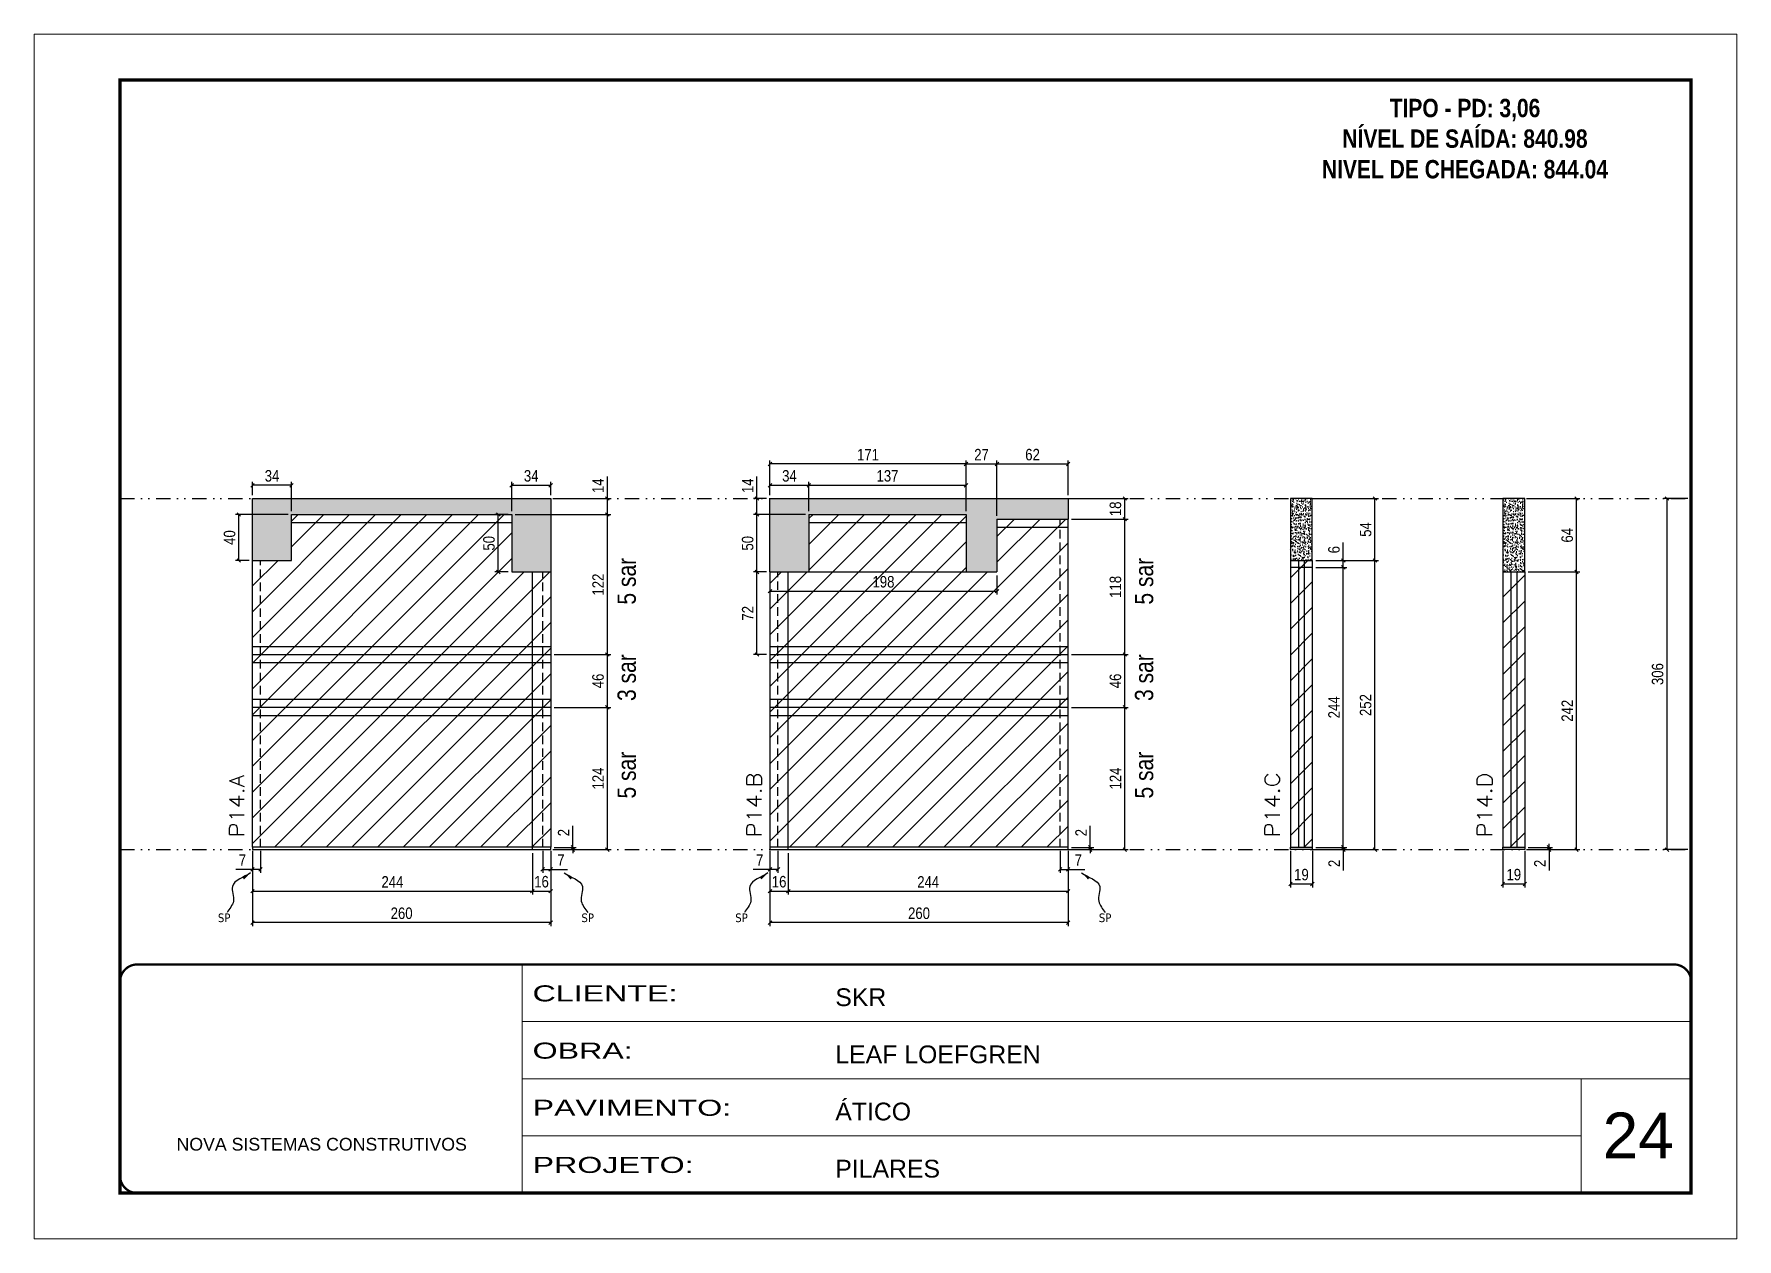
# Model space of a CAD drawing. Extents: x 14400 to 27878, y -21631 to 6985.
# Drawn here: x 19182 to 20667, y 192 to 1242 of the extents above; entities that cross this region are included whole.
import ezdxf

# ---------------------------------------------------------------- set-up
doc = ezdxf.new("R2010")
doc.units = 0
for name, pattern in [('CONTINUO', [0]), ('DASHED', [0.75, 0.5, -0.25]), ('DIVIDE2', [0.625, 0.25, -0.125, 0, -0.125, 0, -0.125]), ('HIDDEN', [0.375, 0.25, -0.125])]:
    doc.linetypes.add(name, pattern=pattern)
for name, color, linetype, lineweight in [('CARIMBO', 255, 'Continuous', 9), ('Folhas', 255, 'Continuous', 9), ('Hachura', 251, 'Continuous', 9), ('SARRAFO DE PRESSAO', 251, 'DASHED', 9), ('Texto Seção', 7, 'Continuous', 15)]:
    doc.layers.add(name, color=color, linetype=linetype, lineweight=lineweight)
for name, color, linetype in [('COTA', 241, 'Continuous'), ('NOMENCLATURA', 7, 'Continuous'), ('Nível', 160, 'Continuous'), ('Painéis', 200, 'Continuous'), ('SARR_2.2x7', 40, 'Continuous'), ('texto', 7, 'Continuous')]:
    doc.layers.add(name, color=color, linetype=linetype)
doc.styles.add('ARIAL', font='arial.ttf')
doc.styles.add('ARIAL_NARROW', font='ARIALN.TTF', dxfattribs={"height": 0.2})
doc.styles.add('COTA TECNICA', font='techl___.ttf', dxfattribs={"height": 10})
doc.styles.add('COTA TECNICA-50', font='techl___.ttf', dxfattribs={"height": 10})
doc.styles.add('REGUA-120', font='ROMANS.shx', dxfattribs={"height": 15})
doc.styles.add('ROMANC', font='techb___.ttf', dxfattribs={"height": 2.5})
doc.styles.get("Standard").update_dxf_attribs({"font": 'arial.ttf'})
doc.styles.add('Tecnologia', font='')
doc.styles.get('Tecnologia').set_extended_font_data('Forgotten Futurist')
doc.dimstyles.new('COTA PAINEL-50', dxfattribs={"dimtxt": 10, "dimasz": 3, "dimexe": 3, "dimexo": 3, "dimgap": 3, "dimtad": 1, "dimdec": 1, "dimzin": 12, "dimdsep": 46, "dimtxsty": 'COTA TECNICA-50', "dimblk1": 'OBLIQUE', "dimblk2": 'OBLIQUE', "dimsah": 1, "dimcen": 0.9, "dimclrd": 4, "dimclre": 4, "dimclrt": 240, "dimadec": 1, "dimazin": 3, "dimtfac": 1, "dimtdec": 1, "dimtmove": 0, "dimatfit": 3, "dimfxl": 1, "dimtolj": 1, "dimtzin": 12, "dimarcsym": 0})
doc.dimstyles.new('PAINEL', dxfattribs={"dimtxt": 10, "dimasz": 3, "dimexe": 3, "dimexo": 3, "dimgap": 3, "dimtad": 1, "dimdec": 1, "dimzin": 12, "dimdsep": 46, "dimtxsty": 'COTA TECNICA', "dimblk1": 'OBLIQUE', "dimblk2": 'OBLIQUE', "dimsah": 1, "dimcen": 0.9, "dimclrd": 4, "dimclre": 4, "dimclrt": 240, "dimadec": 1, "dimazin": 3, "dimtfac": 1, "dimtdec": 1, "dimtmove": 0, "dimatfit": 3, "dimfxl": 1, "dimtolj": 1, "dimtzin": 12, "dimarcsym": 0})
doc.dimstyles.get("Standard").update_dxf_attribs({"dimtxt": 0.18, "dimasz": 0.18, "dimexe": 0.18, "dimexo": 0.0625, "dimgap": 0.09, "dimtad": 0, "dimtih": 1, "dimtoh": 1, "dimdec": 4, "dimzin": 0, "dimdsep": 46, "dimtxsty": 'Standard', "dimcen": 0.09, "dimadec": 0, "dimazin": 0, "dimtfac": 1, "dimtdec": 4, "dimtofl": 0, "dimtmove": 0, "dimatfit": 3, "dimfxl": 1, "dimtolj": 1, "dimtzin": 0, "dimarcsym": 0})

msp = doc.modelspace()

# ---------------------------------------------------------------- texts
at = {"layer": 'CARIMBO', "style": 'ARIAL'}
msp.add_text('24', height=40, dxfattribs=at).set_placement((20549.828, 261.996))
at = {"layer": 'NOMENCLATURA', "style": 'ARIAL_NARROW'}
for s, p in [('5 sar', (19706.761, 744.654)), ('5 sar', (20157.94, 744.654)), ('3 sar', (19706.761, 660.654)), ('3 sar', (20157.94, 660.654)), ('5 sar', (19706.761, 575.654)), ('5 sar', (20157.94, 575.654))]:
    msp.add_text(s, height=16, rotation=90, dxfattribs=at).set_placement(p)
at = {"layer": 'NOMENCLATURA', "color": 2, "insert": (20429.806, 1185.437), "char_height": 16, "attachment_point": 2, "style": 'ROMANC'}
msp.add_mtext_dynamic_manual_height_columns('TIPO - PD: 3,06\\PNÍVEL DE SAÍDA: 840.98\\PNIVEL DE CHEGADA: 844.04', width=432.35115, gutter_width=1, heights=[0], dxfattribs=at)
at = {"layer": 'texto', "color": 0, "char_height": 7.5, "attachment_point": 5}
for insert in [(19347.741, 471.644), (19664.765, 471.644), (19798.92, 471.644), (20115.945, 471.644)]:
    msp.add_mtext('{\\fTahoma|b0|i0|c0|p34;\\C4;SP}', dxfattribs=dict(at, insert=insert))
at = {"layer": 'Texto Seção', "style": 'REGUA-120', "width": 1.1}
for s, p in [('P14.A', (19365.269, 541.898)), ('P14.B', (19816.448, 541.898)), ('P14.C', (20268.208, 541.898)), ('P14.D', (20453.439, 541.898))]:
    msp.add_text(s, height=13, rotation=90, dxfattribs=at).set_placement(p)

# ---------------------------------------------------------------- blocks, each defined once
blk = doc.blocks.new('9999999999')
at = {"color": 30, "linetype": 'CONTINUO'}
for p, q in [((98564.6, 34230.2), (98564.6, 34429.4)), ((98564.6, 34379.6), (99584, 34379.6)), ((98564.6, 34329.8), (99488, 34329.8)), ((99584, 34329.8), (99488, 34329.8)), ((99488, 34329.8), (99488, 34230.2)), ((98564.6, 34280), (99488, 34280))]:
    blk.add_line(p, q, dxfattribs=at)
at = {"color": 30, "linetype": 'CONTINUO', "const_width": 2}
blk.add_lwpolyline([(99584, 34230.2), (99584, 34414.4, 0.414214), (99569, 34429.4), (98229, 34429.4, 0.414214), (98214, 34414.4), (98214, 34245.2, 0.414214), (98229, 34230.2), (99584, 34230.2)], format="xyb", dxfattribs=at)
at = {"layer": 'Folhas'}
blk.add_lwpolyline([(98139, 34190.2), (99624, 34190.2), (99624, 35240.2), (98139, 35240.2)], close=True, dxfattribs=at)
at = {"layer": 'Folhas', "color": 30, "const_width": 3}
blk.add_lwpolyline([(98214, 34230.2), (99584, 34230.2), (99584, 35200.2), (98214, 35200.2)], close=True, dxfattribs=at)
at = {"color": 7, "linetype": 'Continuous', "ltscale": 5, "style": 'ARIAL'}
for s, height, p in [('SKR', 15.48, (98837.7, 34393.1)), ('LEAF LOEFGREN', 15.483, (98837.7, 34343.3)), ('ÁTICO', 15.48, (98837.7, 34293.5)), ('NOVA SISTEMAS CONSTRUTIVOS', 11.059, (98263.2, 34267.2)), ('PILARES', 15.48, (98837.7, 34243.7))]:
    blk.add_text(s, height=height, dxfattribs=at).set_placement(p)
at = {"layer": 'Folhas', "color": 7, "style": 'Tecnologia', "width": 1.5}
for s, p in [('CLIENTE:', (98573.7, 34397.2)), ('OBRA:', (98573.7, 34347.3)), ('PAVIMENTO:', (98573.7, 34297.5)), ('PROJETO:', (98573.7, 34247.7))]:
    blk.add_text(s, height=14, dxfattribs=at).set_placement(p)
blk = doc.blocks.new('_Oblique')
at = {"color": 0, "linetype": 'ByBlock', "lineweight": -2}
blk.add_line((-0.5, -0.5), (0.5, 0.5), dxfattribs=at)
blk = doc.blocks.new('*D1644')
at = {"layer": 'COTA', "color": 4, "lineweight": -2, "transparency": 16777216}
for p, q in [((19372.5, 530.1), (19372.5, 464.5)), ((19632.5, 530.1), (19632.5, 464.5)), ((19632.5, 467.5), (19372.5, 467.5))]:
    blk.add_line(p, q, dxfattribs=at)
at = {"layer": 'Defpoints', "color": 0, "transparency": 16777216}
for p in [(19372.5, 533.1), (19632.5, 533.1), (19372.5, 467.5)]:
    blk.add_point(p, dxfattribs=at)
at = {"layer": 'COTA', "color": 4, "lineweight": -2, "transparency": 16777216, "xscale": 3, "yscale": 3, "zscale": 3, "rotation": 180}
blk.add_blockref('_Oblique', (19372.5, 467.5), dxfattribs=at)
at = {"layer": 'COTA', "color": 4, "lineweight": -2, "transparency": 16777216, "xscale": 3, "yscale": 3, "zscale": 3}
blk.add_blockref('_Oblique', (19632.5, 467.5), dxfattribs=at)
at = {"layer": 'COTA', "color": 240, "transparency": 16777216, "insert": (19502.5, 475.6), "char_height": 10, "attachment_point": 5, "style": 'COTA TECNICA'}
blk.add_mtext('\\A1;260', dxfattribs=at)
blk = doc.blocks.new('*D1645')
at = {"layer": 'COTA', "color": 4, "lineweight": -2, "transparency": 16777216}
for p, q in [((19625.5, 530.1), (19625.5, 510.9)), ((19632.5, 528.1), (19632.5, 510.9)), ((19625.5, 513.9), (19632.5, 513.9)), ((19632.5, 513.9), (19647.2, 513.9))]:
    blk.add_line(p, q, dxfattribs=at)
at = {"layer": 'Defpoints', "color": 0, "transparency": 16777216}
for p in [(19625.5, 533.1), (19632.5, 531.1), (19632.5, 513.9)]:
    blk.add_point(p, dxfattribs=at)
at = {"layer": 'COTA', "color": 4, "lineweight": -2, "transparency": 16777216, "xscale": 3, "yscale": 3, "zscale": 3, "rotation": 180}
blk.add_blockref('_Oblique', (19625.5, 513.9), dxfattribs=at)
at = {"layer": 'COTA', "color": 4, "lineweight": -2, "transparency": 16777216, "xscale": 3, "yscale": 3, "zscale": 3}
blk.add_blockref('_Oblique', (19632.5, 513.9), dxfattribs=at)
at = {"layer": 'COTA', "color": 240, "transparency": 16777216, "insert": (19641.4, 522), "char_height": 10, "attachment_point": 5, "style": 'COTA TECNICA-50'}
blk.add_mtext('\\A1;7', dxfattribs=at)
blk = doc.blocks.new('*D1646')
at = {"layer": 'COTA', "color": 4, "lineweight": -2, "transparency": 16777216}
for p, q in [((19372.5, 528.1), (19372.5, 510.9)), ((19379.5, 530.1), (19379.5, 510.9)), ((19372.5, 513.9), (19357.8, 513.9)), ((19379.5, 513.9), (19372.5, 513.9))]:
    blk.add_line(p, q, dxfattribs=at)
at = {"layer": 'Defpoints', "color": 0, "transparency": 16777216}
for p in [(19372.5, 531.1), (19379.5, 533.1), (19372.5, 513.9)]:
    blk.add_point(p, dxfattribs=at)
at = {"layer": 'COTA', "color": 4, "lineweight": -2, "transparency": 16777216, "xscale": 3, "yscale": 3, "zscale": 3, "rotation": 180}
blk.add_blockref('_Oblique', (19372.5, 513.9), dxfattribs=at)
at = {"layer": 'COTA', "color": 4, "lineweight": -2, "transparency": 16777216, "xscale": 3, "yscale": 3, "zscale": 3}
blk.add_blockref('_Oblique', (19379.5, 513.9), dxfattribs=at)
at = {"layer": 'COTA', "color": 240, "transparency": 16777216, "insert": (19363.7, 522), "char_height": 10, "attachment_point": 5, "style": 'COTA TECNICA-50'}
blk.add_mtext('\\A1;7', dxfattribs=at)
blk = doc.blocks.new('*D1647')
at = {"layer": 'COTA', "color": 4, "lineweight": -2, "transparency": 16777216}
for p, q in [((19651.8, 533.1), (19651.8, 551.9)), ((19635.5, 533.1), (19654.8, 533.1)), ((19635.5, 531.1), (19654.8, 531.1)), ((19651.8, 531.1), (19651.8, 533.1)), ((19651.8, 531.1), (19651.8, 528.1))]:
    blk.add_line(p, q, dxfattribs=at)
at = {"layer": 'Defpoints', "color": 0, "transparency": 16777216}
for p in [(19632.5, 533.1), (19632.5, 531.1), (19651.8, 531.1)]:
    blk.add_point(p, dxfattribs=at)
at = {"layer": 'COTA', "color": 4, "lineweight": -2, "transparency": 16777216, "xscale": 3, "yscale": 3, "zscale": 3}
for p, rotation in [((19651.8, 533.1), 270), ((19651.8, 531.1), 90)]:
    blk.add_blockref('_Oblique', p, dxfattribs=dict(at, rotation=rotation))
at = {"layer": 'COTA', "color": 240, "transparency": 16777216, "insert": (19643.8, 545.9), "char_height": 10, "attachment_point": 5, "rotation": 90, "style": 'COTA TECNICA-50'}
blk.add_mtext('\\A1;2', dxfattribs=at)
blk = doc.blocks.new('*D1648')
at = {"layer": 'COTA', "color": 4, "linetype": 'ByBlock', "lineweight": -2, "transparency": 16777216}
for p, q in [((19635.5, 655.1), (19684.9, 655.1)), ((19681.9, 531.1), (19681.9, 655.1)), ((19635.5, 531.1), (19684.9, 531.1))]:
    blk.add_line(p, q, dxfattribs=at)
at = {"layer": 'Defpoints', "color": 0, "linetype": 'ByBlock', "transparency": 16777216}
for p in [(19632.5, 655.1), (19681.9, 655.1), (19632.5, 531.1)]:
    blk.add_point(p, dxfattribs=at)
at = {"layer": 'COTA', "color": 4, "linetype": 'ByBlock', "lineweight": -2, "transparency": 16777216, "xscale": 3, "yscale": 3, "zscale": 3}
for p, rotation in [((19681.9, 655.1), 90), ((19681.9, 531.1), 270)]:
    blk.add_blockref('_Oblique', p, dxfattribs=dict(at, rotation=rotation))
at = {"layer": 'COTA', "color": 240, "linetype": 'ByBlock', "transparency": 16777216, "insert": (19673.8, 593.1), "char_height": 10, "attachment_point": 5, "rotation": 90, "style": 'COTA TECNICA'}
blk.add_mtext('\\A1;124', dxfattribs=at)
blk = doc.blocks.new('*D1649')
at = {"layer": 'COTA', "color": 4, "lineweight": -2, "transparency": 16777216}
for p, q in [((19616.5, 528.1), (19616.5, 492)), ((19632.5, 528.1), (19632.5, 492)), ((19616.5, 495), (19632.5, 495))]:
    blk.add_line(p, q, dxfattribs=at)
at = {"layer": 'Defpoints', "color": 0, "transparency": 16777216}
for p in [(19616.5, 531.1), (19632.5, 531.1), (19632.5, 495)]:
    blk.add_point(p, dxfattribs=at)
at = {"layer": 'COTA', "color": 4, "lineweight": -2, "transparency": 16777216, "xscale": 3, "yscale": 3, "zscale": 3, "rotation": 180}
blk.add_blockref('_Oblique', (19616.5, 495), dxfattribs=at)
at = {"layer": 'COTA', "color": 4, "lineweight": -2, "transparency": 16777216, "xscale": 3, "yscale": 3, "zscale": 3}
blk.add_blockref('_Oblique', (19632.5, 495), dxfattribs=at)
at = {"layer": 'COTA', "color": 240, "transparency": 16777216, "insert": (19624.5, 503.1), "char_height": 10, "attachment_point": 5, "style": 'COTA TECNICA'}
blk.add_mtext('\\A1;16', dxfattribs=at)
blk = doc.blocks.new('*D1650')
at = {"layer": 'COTA', "color": 4, "lineweight": -2, "transparency": 16777216}
for p, q in [((19372.5, 528.1), (19372.5, 492)), ((19616.5, 528.1), (19616.5, 492)), ((19372.5, 495), (19616.5, 495))]:
    blk.add_line(p, q, dxfattribs=at)
at = {"layer": 'Defpoints', "color": 0, "transparency": 16777216}
for p in [(19372.5, 531.1), (19616.5, 531.1), (19616.5, 495)]:
    blk.add_point(p, dxfattribs=at)
at = {"layer": 'COTA', "color": 4, "lineweight": -2, "transparency": 16777216, "xscale": 3, "yscale": 3, "zscale": 3, "rotation": 180}
blk.add_blockref('_Oblique', (19372.5, 495), dxfattribs=at)
at = {"layer": 'COTA', "color": 4, "lineweight": -2, "transparency": 16777216, "xscale": 3, "yscale": 3, "zscale": 3}
blk.add_blockref('_Oblique', (19616.5, 495), dxfattribs=at)
at = {"layer": 'COTA', "color": 240, "transparency": 16777216, "insert": (19494.5, 503), "char_height": 10, "attachment_point": 5, "style": 'COTA TECNICA'}
blk.add_mtext('\\A1;244', dxfattribs=at)
blk = doc.blocks.new('*D1651')
at = {"layer": 'COTA', "color": 4, "lineweight": -2, "transparency": 16777216}
for p, q in [((19823.7, 530.1), (19823.7, 464.5)), ((20083.7, 530.1), (20083.7, 464.5)), ((20083.7, 467.5), (19823.7, 467.5))]:
    blk.add_line(p, q, dxfattribs=at)
at = {"layer": 'Defpoints', "color": 0, "transparency": 16777216}
for p in [(19823.7, 533.1), (20083.7, 533.1), (19823.7, 467.5)]:
    blk.add_point(p, dxfattribs=at)
at = {"layer": 'COTA', "color": 4, "lineweight": -2, "transparency": 16777216, "xscale": 3, "yscale": 3, "zscale": 3, "rotation": 180}
blk.add_blockref('_Oblique', (19823.7, 467.5), dxfattribs=at)
at = {"layer": 'COTA', "color": 4, "lineweight": -2, "transparency": 16777216, "xscale": 3, "yscale": 3, "zscale": 3}
blk.add_blockref('_Oblique', (20083.7, 467.5), dxfattribs=at)
at = {"layer": 'COTA', "color": 240, "transparency": 16777216, "insert": (19953.7, 475.6), "char_height": 10, "attachment_point": 5, "style": 'COTA TECNICA'}
blk.add_mtext('\\A1;260', dxfattribs=at)
blk = doc.blocks.new('*D1652')
at = {"layer": 'COTA', "color": 4, "lineweight": -2, "transparency": 16777216}
for p, q in [((20076.7, 530.1), (20076.7, 510.9)), ((20083.7, 528.1), (20083.7, 510.9)), ((20076.7, 513.9), (20083.7, 513.9)), ((20083.7, 513.9), (20098.4, 513.9))]:
    blk.add_line(p, q, dxfattribs=at)
at = {"layer": 'Defpoints', "color": 0, "transparency": 16777216}
for p in [(20076.7, 533.1), (20083.7, 531.1), (20083.7, 513.9)]:
    blk.add_point(p, dxfattribs=at)
at = {"layer": 'COTA', "color": 4, "lineweight": -2, "transparency": 16777216, "xscale": 3, "yscale": 3, "zscale": 3, "rotation": 180}
blk.add_blockref('_Oblique', (20076.7, 513.9), dxfattribs=at)
at = {"layer": 'COTA', "color": 4, "lineweight": -2, "transparency": 16777216, "xscale": 3, "yscale": 3, "zscale": 3}
blk.add_blockref('_Oblique', (20083.7, 513.9), dxfattribs=at)
at = {"layer": 'COTA', "color": 240, "transparency": 16777216, "insert": (20092.6, 522), "char_height": 10, "attachment_point": 5, "style": 'COTA TECNICA-50'}
blk.add_mtext('\\A1;7', dxfattribs=at)
blk = doc.blocks.new('*D1653')
at = {"layer": 'COTA', "color": 4, "lineweight": -2, "transparency": 16777216}
for p, q in [((19823.7, 528.1), (19823.7, 510.9)), ((19830.7, 530.1), (19830.7, 510.9)), ((19823.7, 513.9), (19809, 513.9)), ((19830.7, 513.9), (19823.7, 513.9))]:
    blk.add_line(p, q, dxfattribs=at)
at = {"layer": 'Defpoints', "color": 0, "transparency": 16777216}
for p in [(19823.7, 531.1), (19830.7, 533.1), (19823.7, 513.9)]:
    blk.add_point(p, dxfattribs=at)
at = {"layer": 'COTA', "color": 4, "lineweight": -2, "transparency": 16777216, "xscale": 3, "yscale": 3, "zscale": 3, "rotation": 180}
blk.add_blockref('_Oblique', (19823.7, 513.9), dxfattribs=at)
at = {"layer": 'COTA', "color": 4, "lineweight": -2, "transparency": 16777216, "xscale": 3, "yscale": 3, "zscale": 3}
blk.add_blockref('_Oblique', (19830.7, 513.9), dxfattribs=at)
at = {"layer": 'COTA', "color": 240, "transparency": 16777216, "insert": (19814.8, 522), "char_height": 10, "attachment_point": 5, "style": 'COTA TECNICA-50'}
blk.add_mtext('\\A1;7', dxfattribs=at)
blk = doc.blocks.new('*D1654')
at = {"layer": 'COTA', "color": 4, "lineweight": -2, "transparency": 16777216}
for p, q in [((20103, 533.1), (20103, 551.9)), ((20086.7, 533.1), (20106, 533.1)), ((20086.7, 531.1), (20106, 531.1)), ((20103, 531.1), (20103, 533.1)), ((20103, 531.1), (20103, 528.1))]:
    blk.add_line(p, q, dxfattribs=at)
at = {"layer": 'Defpoints', "color": 0, "transparency": 16777216}
for p in [(20083.7, 533.1), (20083.7, 531.1), (20103, 531.1)]:
    blk.add_point(p, dxfattribs=at)
at = {"layer": 'COTA', "color": 4, "lineweight": -2, "transparency": 16777216, "xscale": 3, "yscale": 3, "zscale": 3}
for p, rotation in [((20103, 533.1), 270), ((20103, 531.1), 90)]:
    blk.add_blockref('_Oblique', p, dxfattribs=dict(at, rotation=rotation))
at = {"layer": 'COTA', "color": 240, "transparency": 16777216, "insert": (20095, 545.9), "char_height": 10, "attachment_point": 5, "rotation": 90, "style": 'COTA TECNICA-50'}
blk.add_mtext('\\A1;2', dxfattribs=at)
blk = doc.blocks.new('*D1655')
at = {"layer": 'COTA', "color": 4, "linetype": 'ByBlock', "lineweight": -2, "transparency": 16777216}
for p, q in [((20086.7, 655.1), (20136.1, 655.1)), ((20133.1, 531.1), (20133.1, 655.1)), ((20086.7, 531.1), (20136.1, 531.1))]:
    blk.add_line(p, q, dxfattribs=at)
at = {"layer": 'Defpoints', "color": 0, "linetype": 'ByBlock', "transparency": 16777216}
for p in [(20083.7, 655.1), (20133.1, 655.1), (20083.7, 531.1)]:
    blk.add_point(p, dxfattribs=at)
at = {"layer": 'COTA', "color": 4, "linetype": 'ByBlock', "lineweight": -2, "transparency": 16777216, "xscale": 3, "yscale": 3, "zscale": 3}
for p, rotation in [((20133.1, 655.1), 90), ((20133.1, 531.1), 270)]:
    blk.add_blockref('_Oblique', p, dxfattribs=dict(at, rotation=rotation))
at = {"layer": 'COTA', "color": 240, "linetype": 'ByBlock', "transparency": 16777216, "insert": (20125, 593.1), "char_height": 10, "attachment_point": 5, "rotation": 90, "style": 'COTA TECNICA'}
blk.add_mtext('\\A1;124', dxfattribs=at)
blk = doc.blocks.new('*D1656')
at = {"layer": 'COTA', "color": 4, "lineweight": -2, "transparency": 16777216}
for p, q in [((19839.7, 528.1), (19839.7, 492)), ((20083.7, 528.1), (20083.7, 492)), ((19839.7, 495), (20083.7, 495))]:
    blk.add_line(p, q, dxfattribs=at)
at = {"layer": 'Defpoints', "color": 0, "transparency": 16777216}
for p in [(19839.7, 531.1), (20083.7, 531.1), (20083.7, 495)]:
    blk.add_point(p, dxfattribs=at)
at = {"layer": 'COTA', "color": 4, "lineweight": -2, "transparency": 16777216, "xscale": 3, "yscale": 3, "zscale": 3, "rotation": 180}
blk.add_blockref('_Oblique', (19839.7, 495), dxfattribs=at)
at = {"layer": 'COTA', "color": 4, "lineweight": -2, "transparency": 16777216, "xscale": 3, "yscale": 3, "zscale": 3}
blk.add_blockref('_Oblique', (20083.7, 495), dxfattribs=at)
at = {"layer": 'COTA', "color": 240, "transparency": 16777216, "insert": (19961.7, 503), "char_height": 10, "attachment_point": 5, "style": 'COTA TECNICA'}
blk.add_mtext('\\A1;244', dxfattribs=at)
blk = doc.blocks.new('*D1657')
at = {"layer": 'COTA', "color": 4, "lineweight": -2, "transparency": 16777216}
for p, q in [((19823.7, 528.1), (19823.7, 492)), ((19839.7, 528.1), (19839.7, 492)), ((19823.7, 495), (19839.7, 495))]:
    blk.add_line(p, q, dxfattribs=at)
at = {"layer": 'Defpoints', "color": 0, "transparency": 16777216}
for p in [(19823.7, 531.1), (19839.7, 531.1), (19839.7, 495)]:
    blk.add_point(p, dxfattribs=at)
at = {"layer": 'COTA', "color": 4, "lineweight": -2, "transparency": 16777216, "xscale": 3, "yscale": 3, "zscale": 3, "rotation": 180}
blk.add_blockref('_Oblique', (19823.7, 495), dxfattribs=at)
at = {"layer": 'COTA', "color": 4, "lineweight": -2, "transparency": 16777216, "xscale": 3, "yscale": 3, "zscale": 3}
blk.add_blockref('_Oblique', (19839.7, 495), dxfattribs=at)
at = {"layer": 'COTA', "color": 240, "transparency": 16777216, "insert": (19831.7, 503.1), "char_height": 10, "attachment_point": 5, "style": 'COTA TECNICA'}
blk.add_mtext('\\A1;16', dxfattribs=at)
blk = doc.blocks.new('*D1658')
at = {"layer": 'COTA', "color": 4, "lineweight": -2, "transparency": 16777216}
for p, q in [((19372.5, 840.1), (19372.5, 851.6)), ((19406.5, 848.6), (19372.5, 848.6)), ((19406.5, 826.1), (19406.5, 851.6))]:
    blk.add_line(p, q, dxfattribs=at)
at = {"layer": 'Defpoints', "color": 0, "transparency": 16777216}
for p in [(19372.5, 848.6), (19372.5, 837.1), (19406.5, 823.1)]:
    blk.add_point(p, dxfattribs=at)
at = {"layer": 'COTA', "color": 4, "lineweight": -2, "transparency": 16777216, "xscale": 3, "yscale": 3, "zscale": 3, "rotation": 180}
blk.add_blockref('_Oblique', (19372.5, 848.6), dxfattribs=at)
at = {"layer": 'COTA', "color": 4, "lineweight": -2, "transparency": 16777216, "xscale": 3, "yscale": 3, "zscale": 3}
blk.add_blockref('_Oblique', (19406.5, 848.6), dxfattribs=at)
at = {"layer": 'COTA', "color": 240, "transparency": 16777216, "insert": (19389.5, 856.8), "char_height": 10, "attachment_point": 5, "style": 'COTA TECNICA'}
blk.add_mtext('\\A1;34', dxfattribs=at)
blk = doc.blocks.new('*D1659')
at = {"layer": 'COTA', "color": 4, "lineweight": -2, "transparency": 16777216}
for p, q in [((19598.5, 826.1), (19598.5, 851.6)), ((19598.5, 848.6), (19632.5, 848.6)), ((19632.5, 840.1), (19632.5, 851.6))]:
    blk.add_line(p, q, dxfattribs=at)
at = {"layer": 'Defpoints', "color": 0, "transparency": 16777216}
for p in [(19632.5, 848.6), (19632.5, 837.1), (19598.5, 823.1)]:
    blk.add_point(p, dxfattribs=at)
at = {"layer": 'COTA', "color": 4, "lineweight": -2, "transparency": 16777216, "xscale": 3, "yscale": 3, "zscale": 3, "rotation": 180}
blk.add_blockref('_Oblique', (19598.5, 848.6), dxfattribs=at)
at = {"layer": 'COTA', "color": 4, "lineweight": -2, "transparency": 16777216, "xscale": 3, "yscale": 3, "zscale": 3}
blk.add_blockref('_Oblique', (19632.5, 848.6), dxfattribs=at)
at = {"layer": 'COTA', "color": 240, "transparency": 16777216, "insert": (19615.5, 856.8), "char_height": 10, "attachment_point": 5, "style": 'COTA TECNICA'}
blk.add_mtext('\\A1;34', dxfattribs=at)
blk = doc.blocks.new('*D1660')
at = {"layer": 'COTA', "color": 4, "lineweight": -2, "transparency": 16777216}
for p, q in [((19403.5, 823.1), (19357.6, 823.1)), ((19360.6, 783.1), (19360.6, 823.1)), ((19369.5, 783.1), (19357.6, 783.1))]:
    blk.add_line(p, q, dxfattribs=at)
at = {"layer": 'Defpoints', "color": 0, "transparency": 16777216}
for p in [(19360.6, 823.1), (19406.5, 823.1), (19372.5, 783.1)]:
    blk.add_point(p, dxfattribs=at)
at = {"layer": 'COTA', "color": 4, "lineweight": -2, "transparency": 16777216, "xscale": 3, "yscale": 3, "zscale": 3}
for p, rotation in [((19360.6, 823.1), 90), ((19360.6, 783.1), 270)]:
    blk.add_blockref('_Oblique', p, dxfattribs=dict(at, rotation=rotation))
at = {"layer": 'COTA', "color": 240, "transparency": 16777216, "insert": (19352.5, 803.1), "char_height": 10, "attachment_point": 5, "rotation": 90, "style": 'COTA TECNICA'}
blk.add_mtext('\\A1;40', dxfattribs=at)
blk = doc.blocks.new('*D1661')
at = {"layer": 'COTA', "color": 4, "lineweight": -2, "transparency": 16777216}
for p, q in [((19595.5, 823.1), (19583.8, 823.1)), ((19586.8, 773.1), (19586.8, 823.1)), ((19595.5, 773.1), (19583.8, 773.1))]:
    blk.add_line(p, q, dxfattribs=at)
at = {"layer": 'Defpoints', "color": 0, "transparency": 16777216}
for p in [(19586.8, 823.1), (19598.5, 823.1), (19598.5, 773.1)]:
    blk.add_point(p, dxfattribs=at)
at = {"layer": 'COTA', "color": 4, "lineweight": -2, "transparency": 16777216, "xscale": 3, "yscale": 3, "zscale": 3}
for p, rotation in [((19586.8, 823.1), 90), ((19586.8, 773.1), 270)]:
    blk.add_blockref('_Oblique', p, dxfattribs=dict(at, rotation=rotation))
at = {"layer": 'COTA', "color": 240, "transparency": 16777216, "insert": (19578.7, 798.1), "char_height": 10, "attachment_point": 5, "rotation": 90, "style": 'COTA TECNICA'}
blk.add_mtext('\\A1;50', dxfattribs=at)
blk = doc.blocks.new('*D1662')
at = {"layer": 'COTA', "color": 4, "lineweight": -2, "transparency": 16777216}
for p, q in [((20086.7, 837.1), (20136.1, 837.1)), ((20133.1, 819.1), (20133.1, 837.1)), ((20086.7, 819.1), (20136.1, 819.1))]:
    blk.add_line(p, q, dxfattribs=at)
at = {"layer": 'Defpoints', "color": 0, "transparency": 16777216}
for p in [(20083.7, 837.1), (20133.1, 837.1), (20083.7, 819.1)]:
    blk.add_point(p, dxfattribs=at)
at = {"layer": 'COTA', "color": 4, "lineweight": -2, "transparency": 16777216, "xscale": 3, "yscale": 3, "zscale": 3}
for p, rotation in [((20133.1, 837.1), 90), ((20133.1, 819.1), 270)]:
    blk.add_blockref('_Oblique', p, dxfattribs=dict(at, rotation=rotation))
at = {"layer": 'COTA', "color": 240, "transparency": 16777216, "insert": (20125, 828.1), "char_height": 10, "attachment_point": 5, "rotation": 90, "style": 'COTA TECNICA'}
blk.add_mtext('\\A1;18', dxfattribs=at)
blk = doc.blocks.new('*D1663')
at = {"layer": 'COTA', "color": 4, "lineweight": -2, "transparency": 16777216}
for p, q in [((19812.4, 837.1), (19812.4, 856.3)), ((19820.7, 837.1), (19809.4, 837.1)), ((19812.4, 823.1), (19812.4, 837.1)), ((19854.7, 823.1), (19809.4, 823.1))]:
    blk.add_line(p, q, dxfattribs=at)
at = {"layer": 'Defpoints', "color": 0, "transparency": 16777216}
for p in [(19812.4, 837.1), (19823.7, 837.1), (19857.7, 823.1)]:
    blk.add_point(p, dxfattribs=at)
at = {"layer": 'COTA', "color": 4, "lineweight": -2, "transparency": 16777216, "xscale": 3, "yscale": 3, "zscale": 3}
for p, rotation in [((19812.4, 837.1), 90), ((19812.4, 823.1), 270)]:
    blk.add_blockref('_Oblique', p, dxfattribs=dict(at, rotation=rotation))
at = {"layer": 'COTA', "color": 240, "transparency": 16777216, "insert": (19804.3, 848.2), "char_height": 10, "attachment_point": 5, "rotation": 90, "style": 'COTA TECNICA'}
blk.add_mtext('\\A1;14', dxfattribs=at)
blk = doc.blocks.new('*D1664')
at = {"layer": 'COTA', "color": 4, "lineweight": -2, "transparency": 16777216}
for p, q in [((19823.7, 840.1), (19823.7, 851.6)), ((19823.7, 848.6), (19857.7, 848.6)), ((19857.7, 826.1), (19857.7, 851.6))]:
    blk.add_line(p, q, dxfattribs=at)
at = {"layer": 'Defpoints', "color": 0, "transparency": 16777216}
for p in [(19857.7, 848.6), (19823.7, 837.1), (19857.7, 823.1)]:
    blk.add_point(p, dxfattribs=at)
at = {"layer": 'COTA', "color": 4, "lineweight": -2, "transparency": 16777216, "xscale": 3, "yscale": 3, "zscale": 3, "rotation": 180}
blk.add_blockref('_Oblique', (19823.7, 848.6), dxfattribs=at)
at = {"layer": 'COTA', "color": 4, "lineweight": -2, "transparency": 16777216, "xscale": 3, "yscale": 3, "zscale": 3}
blk.add_blockref('_Oblique', (19857.7, 848.6), dxfattribs=at)
at = {"layer": 'COTA', "color": 240, "transparency": 16777216, "insert": (19840.7, 856.8), "char_height": 10, "attachment_point": 5, "style": 'COTA TECNICA'}
blk.add_mtext('\\A1;34', dxfattribs=at)
blk = doc.blocks.new('*D1665')
at = {"layer": 'COTA', "color": 4, "lineweight": -2, "transparency": 16777216}
for p, q in [((19857.7, 826.1), (19857.7, 851.6)), ((19857.7, 848.6), (19994.7, 848.6)), ((19994.7, 826.1), (19994.7, 851.6))]:
    blk.add_line(p, q, dxfattribs=at)
at = {"layer": 'Defpoints', "color": 0, "transparency": 16777216}
for p in [(19994.7, 848.6), (19857.7, 823.1), (19994.7, 823.1)]:
    blk.add_point(p, dxfattribs=at)
at = {"layer": 'COTA', "color": 4, "lineweight": -2, "transparency": 16777216, "xscale": 3, "yscale": 3, "zscale": 3, "rotation": 180}
blk.add_blockref('_Oblique', (19857.7, 848.6), dxfattribs=at)
at = {"layer": 'COTA', "color": 4, "lineweight": -2, "transparency": 16777216, "xscale": 3, "yscale": 3, "zscale": 3}
blk.add_blockref('_Oblique', (19994.7, 848.6), dxfattribs=at)
at = {"layer": 'COTA', "color": 240, "transparency": 16777216, "insert": (19926.2, 856.8), "char_height": 10, "attachment_point": 5, "style": 'COTA TECNICA'}
blk.add_mtext('\\A1;137', dxfattribs=at)
blk = doc.blocks.new('*D1666')
at = {"layer": 'COTA', "color": 4, "lineweight": -2, "transparency": 16777216}
for p, q in [((19994.7, 826.1), (19994.7, 870.2)), ((19994.7, 867.2), (20021.7, 867.2)), ((20021.7, 822.1), (20021.7, 870.2))]:
    blk.add_line(p, q, dxfattribs=at)
at = {"layer": 'Defpoints', "color": 0, "transparency": 16777216}
for p in [(20021.7, 867.2), (19994.7, 823.1), (20021.7, 819.1)]:
    blk.add_point(p, dxfattribs=at)
at = {"layer": 'COTA', "color": 4, "lineweight": -2, "transparency": 16777216, "xscale": 3, "yscale": 3, "zscale": 3, "rotation": 180}
blk.add_blockref('_Oblique', (19994.7, 867.2), dxfattribs=at)
at = {"layer": 'COTA', "color": 4, "lineweight": -2, "transparency": 16777216, "xscale": 3, "yscale": 3, "zscale": 3}
blk.add_blockref('_Oblique', (20021.7, 867.2), dxfattribs=at)
at = {"layer": 'COTA', "color": 240, "transparency": 16777216, "insert": (20008.2, 875.3), "char_height": 10, "attachment_point": 5, "style": 'COTA TECNICA'}
blk.add_mtext('\\A1;27', dxfattribs=at)
blk = doc.blocks.new('*D1667')
at = {"layer": 'COTA', "color": 4, "lineweight": -2, "transparency": 16777216}
for p, q in [((20021.7, 822.1), (20021.7, 870.2)), ((20021.7, 867.2), (20083.7, 867.2)), ((20083.7, 840.1), (20083.7, 870.2))]:
    blk.add_line(p, q, dxfattribs=at)
at = {"layer": 'Defpoints', "color": 0, "transparency": 16777216}
for p in [(20083.7, 867.2), (20083.7, 837.1), (20021.7, 819.1)]:
    blk.add_point(p, dxfattribs=at)
at = {"layer": 'COTA', "color": 4, "lineweight": -2, "transparency": 16777216, "xscale": 3, "yscale": 3, "zscale": 3, "rotation": 180}
blk.add_blockref('_Oblique', (20021.7, 867.2), dxfattribs=at)
at = {"layer": 'COTA', "color": 4, "lineweight": -2, "transparency": 16777216, "xscale": 3, "yscale": 3, "zscale": 3}
blk.add_blockref('_Oblique', (20083.7, 867.2), dxfattribs=at)
at = {"layer": 'COTA', "color": 240, "transparency": 16777216, "insert": (20052.7, 875.3), "char_height": 10, "attachment_point": 5, "style": 'COTA TECNICA'}
blk.add_mtext('\\A1;62', dxfattribs=at)
blk = doc.blocks.new('*D1668')
at = {"layer": 'COTA', "color": 4, "lineweight": -2, "transparency": 16777216}
for p, q in [((19823.7, 840.1), (19823.7, 870.2)), ((19994.7, 867.2), (19823.7, 867.2)), ((19994.7, 826.1), (19994.7, 870.2))]:
    blk.add_line(p, q, dxfattribs=at)
at = {"layer": 'Defpoints', "color": 0, "transparency": 16777216}
for p in [(19823.7, 867.2), (19823.7, 837.1), (19994.7, 823.1)]:
    blk.add_point(p, dxfattribs=at)
at = {"layer": 'COTA', "color": 4, "lineweight": -2, "transparency": 16777216, "xscale": 3, "yscale": 3, "zscale": 3, "rotation": 180}
blk.add_blockref('_Oblique', (19823.7, 867.2), dxfattribs=at)
at = {"layer": 'COTA', "color": 4, "lineweight": -2, "transparency": 16777216, "xscale": 3, "yscale": 3, "zscale": 3}
blk.add_blockref('_Oblique', (19994.7, 867.2), dxfattribs=at)
at = {"layer": 'COTA', "color": 240, "transparency": 16777216, "insert": (19909.2, 875.3), "char_height": 10, "attachment_point": 5, "style": 'COTA TECNICA'}
blk.add_mtext('\\A1;171', dxfattribs=at)
blk = doc.blocks.new('*D1669')
at = {"layer": 'COTA', "color": 4, "lineweight": -2, "transparency": 16777216}
for p, q in [((20624, 837.1), (20603, 837.1)), ((20606, 531.1), (20606, 837.1)), ((20624, 531.1), (20603, 531.1))]:
    blk.add_line(p, q, dxfattribs=at)
at = {"layer": 'Defpoints', "color": 0, "transparency": 16777216}
for p in [(20606, 837.1), (20627, 837.1), (20627, 531.1)]:
    blk.add_point(p, dxfattribs=at)
at = {"layer": 'COTA', "color": 4, "lineweight": -2, "transparency": 16777216, "xscale": 3, "yscale": 3, "zscale": 3}
for p, rotation in [((20606, 837.1), 90), ((20606, 531.1), 270)]:
    blk.add_blockref('_Oblique', p, dxfattribs=dict(at, rotation=rotation))
at = {"layer": 'COTA', "color": 240, "transparency": 16777216, "insert": (20597.8, 684.1), "char_height": 10, "attachment_point": 5, "rotation": 90, "style": 'COTA TECNICA'}
blk.add_mtext('\\A1;306', dxfattribs=at)
blk = doc.blocks.new('*D1670')
at = {"layer": 'COTA', "color": 4, "lineweight": -2, "transparency": 16777216}
for p, q in [((20462.9, 530.1), (20462.9, 498.2)), ((20481.9, 530.1), (20481.9, 498.2)), ((20462.9, 501.2), (20481.9, 501.2))]:
    blk.add_line(p, q, dxfattribs=at)
at = {"layer": 'Defpoints', "color": 0, "transparency": 16777216}
for p in [(20462.9, 533.1), (20481.9, 533.1), (20481.9, 501.2)]:
    blk.add_point(p, dxfattribs=at)
at = {"layer": 'COTA', "color": 4, "lineweight": -2, "transparency": 16777216, "xscale": 3, "yscale": 3, "zscale": 3, "rotation": 180}
blk.add_blockref('_Oblique', (20462.9, 501.2), dxfattribs=at)
at = {"layer": 'COTA', "color": 4, "lineweight": -2, "transparency": 16777216, "xscale": 3, "yscale": 3, "zscale": 3}
blk.add_blockref('_Oblique', (20481.9, 501.2), dxfattribs=at)
at = {"layer": 'COTA', "color": 240, "transparency": 16777216, "insert": (20472.4, 509.3), "char_height": 10, "attachment_point": 5, "style": 'COTA TECNICA'}
blk.add_mtext('\\A1;19', dxfattribs=at)
blk = doc.blocks.new('*D1671')
at = {"layer": 'COTA', "color": 4, "lineweight": -2, "transparency": 16777216}
for p, q in [((20503.1, 533.1), (20503.1, 536.1)), ((20484.9, 533.1), (20506.1, 533.1)), ((20484.9, 531.1), (20506.1, 531.1)), ((20503.1, 533.1), (20503.1, 531.1)), ((20503.1, 531.1), (20503.1, 513))]:
    blk.add_line(p, q, dxfattribs=at)
at = {"layer": 'Defpoints', "color": 0, "transparency": 16777216}
for p in [(20481.9, 533.1), (20481.9, 531.1), (20503.1, 533.1)]:
    blk.add_point(p, dxfattribs=at)
at = {"layer": 'COTA', "color": 4, "lineweight": -2, "transparency": 16777216, "xscale": 3, "yscale": 3, "zscale": 3}
for p, rotation in [((20503.1, 533.1), 270), ((20503.1, 531.1), 90)]:
    blk.add_blockref('_Oblique', p, dxfattribs=dict(at, rotation=rotation))
at = {"layer": 'COTA', "color": 240, "transparency": 16777216, "insert": (20495.1, 519.1), "char_height": 10, "attachment_point": 5, "rotation": 90, "style": 'COTA TECNICA-50'}
blk.add_mtext('\\A1;2', dxfattribs=at)
blk = doc.blocks.new('*D1672')
at = {"layer": 'COTA', "color": 4, "lineweight": -2, "transparency": 16777216}
for p, q in [((20484.9, 773.1), (20530.1, 773.1)), ((20527.1, 531.1), (20527.1, 773.1)), ((20484.9, 531.1), (20530.1, 531.1))]:
    blk.add_line(p, q, dxfattribs=at)
at = {"layer": 'Defpoints', "color": 0, "transparency": 16777216}
for p in [(20481.9, 773.1), (20527.1, 773.1), (20481.9, 531.1)]:
    blk.add_point(p, dxfattribs=at)
at = {"layer": 'COTA', "color": 4, "lineweight": -2, "transparency": 16777216, "xscale": 3, "yscale": 3, "zscale": 3}
for p, rotation in [((20527.1, 773.1), 90), ((20527.1, 531.1), 270)]:
    blk.add_blockref('_Oblique', p, dxfattribs=dict(at, rotation=rotation))
at = {"layer": 'COTA', "color": 240, "transparency": 16777216, "insert": (20519, 652.1), "char_height": 10, "attachment_point": 5, "rotation": 90, "style": 'COTA TECNICA-50'}
blk.add_mtext('\\A1;242', dxfattribs=at)
blk = doc.blocks.new('*D1673')
at = {"layer": 'COTA', "color": 4, "lineweight": -2, "transparency": 16777216}
for p, q in [((20484.9, 837.1), (20530.1, 837.1)), ((20527.1, 773.1), (20527.1, 837.1)), ((20484.9, 773.1), (20530.1, 773.1))]:
    blk.add_line(p, q, dxfattribs=at)
at = {"layer": 'Defpoints', "color": 0, "transparency": 16777216}
for p in [(20481.9, 837.1), (20527.1, 837.1), (20481.9, 773.1)]:
    blk.add_point(p, dxfattribs=at)
at = {"layer": 'COTA', "color": 4, "lineweight": -2, "transparency": 16777216, "xscale": 3, "yscale": 3, "zscale": 3}
for p, rotation in [((20527.1, 837.1), 90), ((20527.1, 773.1), 270)]:
    blk.add_blockref('_Oblique', p, dxfattribs=dict(at, rotation=rotation))
at = {"layer": 'COTA', "color": 240, "transparency": 16777216, "insert": (20519, 805.1), "char_height": 10, "attachment_point": 5, "rotation": 90, "style": 'COTA TECNICA'}
blk.add_mtext('\\A1;64', dxfattribs=at)
blk = doc.blocks.new('*D1674')
at = {"layer": 'COTA', "color": 4, "lineweight": -2, "transparency": 16777216}
for p, q in [((20277.7, 530.1), (20277.7, 498.2)), ((20296.7, 530.1), (20296.7, 498.2)), ((20277.7, 501.2), (20296.7, 501.2))]:
    blk.add_line(p, q, dxfattribs=at)
at = {"layer": 'Defpoints', "color": 0, "transparency": 16777216}
for p in [(20277.7, 533.1), (20296.7, 533.1), (20296.7, 501.2)]:
    blk.add_point(p, dxfattribs=at)
at = {"layer": 'COTA', "color": 4, "lineweight": -2, "transparency": 16777216, "xscale": 3, "yscale": 3, "zscale": 3, "rotation": 180}
blk.add_blockref('_Oblique', (20277.7, 501.2), dxfattribs=at)
at = {"layer": 'COTA', "color": 4, "lineweight": -2, "transparency": 16777216, "xscale": 3, "yscale": 3, "zscale": 3}
blk.add_blockref('_Oblique', (20296.7, 501.2), dxfattribs=at)
at = {"layer": 'COTA', "color": 240, "transparency": 16777216, "insert": (20287.2, 509.3), "char_height": 10, "attachment_point": 5, "style": 'COTA TECNICA'}
blk.add_mtext('\\A1;19', dxfattribs=at)
blk = doc.blocks.new('*D1675')
at = {"layer": 'COTA', "color": 4, "lineweight": -2, "transparency": 16777216}
for p, q in [((20323.7, 533.1), (20323.7, 536.1)), ((20299.7, 533.1), (20326.7, 533.1)), ((20299.7, 531.1), (20326.7, 531.1)), ((20323.7, 533.1), (20323.7, 531.1)), ((20323.7, 531.1), (20323.7, 513))]:
    blk.add_line(p, q, dxfattribs=at)
at = {"layer": 'Defpoints', "color": 0, "transparency": 16777216}
for p in [(20296.7, 533.1), (20296.7, 531.1), (20323.7, 533.1)]:
    blk.add_point(p, dxfattribs=at)
at = {"layer": 'COTA', "color": 4, "lineweight": -2, "transparency": 16777216, "xscale": 3, "yscale": 3, "zscale": 3}
for p, rotation in [((20323.7, 533.1), 270), ((20323.7, 531.1), 90)]:
    blk.add_blockref('_Oblique', p, dxfattribs=dict(at, rotation=rotation))
at = {"layer": 'COTA', "color": 240, "transparency": 16777216, "insert": (20315.7, 519.1), "char_height": 10, "attachment_point": 5, "rotation": 90, "style": 'COTA TECNICA-50'}
blk.add_mtext('\\A1;2', dxfattribs=at)
blk = doc.blocks.new('*D1676')
at = {"layer": 'COTA', "color": 4, "lineweight": -2, "transparency": 16777216}
for p, q in [((20299.7, 783.1), (20354.3, 783.1)), ((20351.3, 531.1), (20351.3, 783.1)), ((20299.7, 531.1), (20354.3, 531.1))]:
    blk.add_line(p, q, dxfattribs=at)
at = {"layer": 'Defpoints', "color": 0, "transparency": 16777216}
for p in [(20296.7, 783.1), (20351.3, 783.1), (20296.7, 531.1)]:
    blk.add_point(p, dxfattribs=at)
at = {"layer": 'COTA', "color": 4, "lineweight": -2, "transparency": 16777216, "xscale": 3, "yscale": 3, "zscale": 3}
for p, rotation in [((20351.3, 783.1), 90), ((20351.3, 531.1), 270)]:
    blk.add_blockref('_Oblique', p, dxfattribs=dict(at, rotation=rotation))
at = {"layer": 'COTA', "color": 240, "transparency": 16777216, "insert": (20343.2, 657.1), "char_height": 10, "attachment_point": 5, "rotation": 90, "style": 'COTA TECNICA-50'}
blk.add_mtext('\\A1;252', dxfattribs=at)
blk = doc.blocks.new('*D1677')
at = {"layer": 'COTA', "color": 4, "lineweight": -2, "transparency": 16777216}
for p, q in [((20299.7, 837.1), (20354.3, 837.1)), ((20351.3, 783.1), (20351.3, 837.1)), ((20299.7, 783.1), (20354.3, 783.1))]:
    blk.add_line(p, q, dxfattribs=at)
at = {"layer": 'Defpoints', "color": 0, "transparency": 16777216}
for p in [(20296.7, 837.1), (20351.3, 837.1), (20296.7, 783.1)]:
    blk.add_point(p, dxfattribs=at)
at = {"layer": 'COTA', "color": 4, "lineweight": -2, "transparency": 16777216, "xscale": 3, "yscale": 3, "zscale": 3}
for p, rotation in [((20351.3, 837.1), 90), ((20351.3, 783.1), 270)]:
    blk.add_blockref('_Oblique', p, dxfattribs=dict(at, rotation=rotation))
at = {"layer": 'COTA', "color": 240, "transparency": 16777216, "insert": (20343.2, 810.1), "char_height": 10, "attachment_point": 5, "rotation": 90, "style": 'COTA TECNICA'}
blk.add_mtext('\\A1;54', dxfattribs=at)
blk = doc.blocks.new('*D1678')
at = {"layer": 'COTA', "color": 4, "lineweight": -2, "transparency": 16777216}
for p, q in [((20299.7, 777.1), (20326.7, 777.1)), ((20323.7, 533.1), (20323.7, 777.1)), ((20299.7, 533.1), (20326.7, 533.1))]:
    blk.add_line(p, q, dxfattribs=at)
at = {"layer": 'Defpoints', "color": 0, "transparency": 16777216}
for p in [(20296.7, 777.1), (20323.7, 777.1), (20296.7, 533.1)]:
    blk.add_point(p, dxfattribs=at)
at = {"layer": 'COTA', "color": 4, "lineweight": -2, "transparency": 16777216, "xscale": 3, "yscale": 3, "zscale": 3}
for p, rotation in [((20323.7, 777.1), 90), ((20323.7, 533.1), 270)]:
    blk.add_blockref('_Oblique', p, dxfattribs=dict(at, rotation=rotation))
at = {"layer": 'COTA', "color": 240, "transparency": 16777216, "insert": (20315.6, 655.1), "char_height": 10, "attachment_point": 5, "rotation": 90, "style": 'COTA TECNICA'}
blk.add_mtext('\\A1;244', dxfattribs=at)
blk = doc.blocks.new('*D1679')
at = {"layer": 'COTA', "color": 4, "lineweight": -2, "transparency": 16777216}
for p, q in [((20323.7, 783.1), (20323.7, 798.8)), ((20299.7, 783.1), (20326.7, 783.1)), ((20299.7, 777.1), (20326.7, 777.1)), ((20323.7, 777.1), (20323.7, 783.1))]:
    blk.add_line(p, q, dxfattribs=at)
at = {"layer": 'Defpoints', "color": 0, "transparency": 16777216}
for p in [(20296.7, 783.1), (20296.7, 777.1), (20323.7, 783.1)]:
    blk.add_point(p, dxfattribs=at)
at = {"layer": 'COTA', "color": 4, "lineweight": -2, "transparency": 16777216, "xscale": 3, "yscale": 3, "zscale": 3}
for p, rotation in [((20323.7, 783.1), 90), ((20323.7, 777.1), 270)]:
    blk.add_blockref('_Oblique', p, dxfattribs=dict(at, rotation=rotation))
at = {"layer": 'COTA', "color": 240, "transparency": 16777216, "insert": (20315.6, 792.5), "char_height": 10, "attachment_point": 5, "rotation": 90, "style": 'COTA TECNICA'}
blk.add_mtext('\\A1;6', dxfattribs=at)
blk = doc.blocks.new('*D1680')
at = {"layer": 'COTA', "color": 4, "lineweight": -2, "transparency": 16777216}
for p, q in [((19635.5, 701.1), (19684.9, 701.1)), ((19681.9, 655.1), (19681.9, 701.1)), ((19635.5, 655.1), (19684.9, 655.1))]:
    blk.add_line(p, q, dxfattribs=at)
at = {"layer": 'Defpoints', "color": 0, "transparency": 16777216}
for p in [(19632.5, 701.1), (19681.9, 701.1), (19632.5, 655.1)]:
    blk.add_point(p, dxfattribs=at)
at = {"layer": 'COTA', "color": 4, "lineweight": -2, "transparency": 16777216, "xscale": 3, "yscale": 3, "zscale": 3}
for p, rotation in [((19681.9, 701.1), 90), ((19681.9, 655.1), 270)]:
    blk.add_blockref('_Oblique', p, dxfattribs=dict(at, rotation=rotation))
at = {"layer": 'COTA', "color": 240, "transparency": 16777216, "insert": (19673.8, 678.1), "char_height": 10, "attachment_point": 5, "rotation": 90, "style": 'COTA TECNICA'}
blk.add_mtext('\\A1;46', dxfattribs=at)
blk = doc.blocks.new('*D1681')
at = {"layer": 'COTA', "color": 4, "lineweight": -2, "transparency": 16777216}
for p, q in [((19601.5, 823.1), (19684.9, 823.1)), ((19681.9, 701.1), (19681.9, 823.1)), ((19635.5, 701.1), (19684.9, 701.1))]:
    blk.add_line(p, q, dxfattribs=at)
at = {"layer": 'Defpoints', "color": 0, "transparency": 16777216}
for p in [(19598.5, 823.1), (19681.9, 823.1), (19632.5, 701.1)]:
    blk.add_point(p, dxfattribs=at)
at = {"layer": 'COTA', "color": 4, "lineweight": -2, "transparency": 16777216, "xscale": 3, "yscale": 3, "zscale": 3}
for p, rotation in [((19681.9, 823.1), 90), ((19681.9, 701.1), 270)]:
    blk.add_blockref('_Oblique', p, dxfattribs=dict(at, rotation=rotation))
at = {"layer": 'COTA', "color": 240, "transparency": 16777216, "insert": (19673.8, 762.1), "char_height": 10, "attachment_point": 5, "rotation": 90, "style": 'COTA TECNICA'}
blk.add_mtext('\\A1;122', dxfattribs=at)
blk = doc.blocks.new('*D1682')
at = {"layer": 'COTA', "color": 4, "lineweight": -2, "transparency": 16777216}
for p, q in [((19681.9, 837.1), (19681.9, 856.3)), ((19635.5, 837.1), (19684.9, 837.1)), ((19681.9, 823.1), (19681.9, 837.1)), ((19601.5, 823.1), (19684.9, 823.1))]:
    blk.add_line(p, q, dxfattribs=at)
at = {"layer": 'Defpoints', "color": 0, "transparency": 16777216}
for p in [(19632.5, 837.1), (19681.9, 837.1), (19598.5, 823.1)]:
    blk.add_point(p, dxfattribs=at)
at = {"layer": 'COTA', "color": 4, "lineweight": -2, "transparency": 16777216, "xscale": 3, "yscale": 3, "zscale": 3}
for p, rotation in [((19681.9, 837.1), 90), ((19681.9, 823.1), 270)]:
    blk.add_blockref('_Oblique', p, dxfattribs=dict(at, rotation=rotation))
at = {"layer": 'COTA', "color": 240, "transparency": 16777216, "insert": (19673.8, 848.2), "char_height": 10, "attachment_point": 5, "rotation": 90, "style": 'COTA TECNICA'}
blk.add_mtext('\\A1;14', dxfattribs=at)
blk = doc.blocks.new('*D1683')
at = {"layer": 'COTA', "color": 4, "lineweight": -2, "transparency": 16777216}
for p, q in [((19854.7, 823.1), (19809.4, 823.1)), ((19812.4, 773.1), (19812.4, 823.1)), ((19820.7, 773.1), (19809.4, 773.1))]:
    blk.add_line(p, q, dxfattribs=at)
at = {"layer": 'Defpoints', "color": 0, "transparency": 16777216}
for p in [(19812.4, 823.1), (19857.7, 823.1), (19823.7, 773.1)]:
    blk.add_point(p, dxfattribs=at)
at = {"layer": 'COTA', "color": 4, "lineweight": -2, "transparency": 16777216, "xscale": 3, "yscale": 3, "zscale": 3}
for p, rotation in [((19812.4, 823.1), 90), ((19812.4, 773.1), 270)]:
    blk.add_blockref('_Oblique', p, dxfattribs=dict(at, rotation=rotation))
at = {"layer": 'COTA', "color": 240, "transparency": 16777216, "insert": (19804.3, 798.1), "char_height": 10, "attachment_point": 5, "rotation": 90, "style": 'COTA TECNICA'}
blk.add_mtext('\\A1;50', dxfattribs=at)
blk = doc.blocks.new('*D1684')
at = {"layer": 'COTA', "color": 4, "lineweight": -2, "transparency": 16777216}
for p, q in [((20086.7, 701.1), (20136.1, 701.1)), ((20133.1, 655.1), (20133.1, 701.1)), ((20086.7, 655.1), (20136.1, 655.1))]:
    blk.add_line(p, q, dxfattribs=at)
at = {"layer": 'Defpoints', "color": 0, "transparency": 16777216}
for p in [(20083.7, 701.1), (20133.1, 701.1), (20083.7, 655.1)]:
    blk.add_point(p, dxfattribs=at)
at = {"layer": 'COTA', "color": 4, "lineweight": -2, "transparency": 16777216, "xscale": 3, "yscale": 3, "zscale": 3}
for p, rotation in [((20133.1, 701.1), 90), ((20133.1, 655.1), 270)]:
    blk.add_blockref('_Oblique', p, dxfattribs=dict(at, rotation=rotation))
at = {"layer": 'COTA', "color": 240, "transparency": 16777216, "insert": (20125, 678.1), "char_height": 10, "attachment_point": 5, "rotation": 90, "style": 'COTA TECNICA'}
blk.add_mtext('\\A1;46', dxfattribs=at)
blk = doc.blocks.new('*D1685')
at = {"layer": 'COTA', "color": 4, "lineweight": -2, "transparency": 16777216}
for p, q in [((20086.7, 819.1), (20136.1, 819.1)), ((20133.1, 701.1), (20133.1, 819.1)), ((20086.7, 701.1), (20136.1, 701.1))]:
    blk.add_line(p, q, dxfattribs=at)
at = {"layer": 'Defpoints', "color": 0, "transparency": 16777216}
for p in [(20083.7, 819.1), (20133.1, 819.1), (20083.7, 701.1)]:
    blk.add_point(p, dxfattribs=at)
at = {"layer": 'COTA', "color": 4, "lineweight": -2, "transparency": 16777216, "xscale": 3, "yscale": 3, "zscale": 3}
for p, rotation in [((20133.1, 819.1), 90), ((20133.1, 701.1), 270)]:
    blk.add_blockref('_Oblique', p, dxfattribs=dict(at, rotation=rotation))
at = {"layer": 'COTA', "color": 240, "transparency": 16777216, "insert": (20125, 760.1), "char_height": 10, "attachment_point": 5, "rotation": 90, "style": 'COTA TECNICA'}
blk.add_mtext('\\A1;118', dxfattribs=at)
blk = doc.blocks.new('*D1686')
at = {"layer": 'COTA', "color": 4, "lineweight": -2, "transparency": 16777216}
for p, q in [((19820.7, 773.1), (19809.4, 773.1)), ((19812.4, 701.1), (19812.4, 773.1)), ((19820.7, 701.1), (19809.4, 701.1))]:
    blk.add_line(p, q, dxfattribs=at)
at = {"layer": 'Defpoints', "color": 0, "transparency": 16777216}
for p in [(19812.4, 773.1), (19823.7, 773.1), (19823.7, 701.1)]:
    blk.add_point(p, dxfattribs=at)
at = {"layer": 'COTA', "color": 4, "lineweight": -2, "transparency": 16777216, "xscale": 3, "yscale": 3, "zscale": 3}
for p, rotation in [((19812.4, 773.1), 90), ((19812.4, 701.1), 270)]:
    blk.add_blockref('_Oblique', p, dxfattribs=dict(at, rotation=rotation))
at = {"layer": 'COTA', "color": 240, "transparency": 16777216, "insert": (19804.3, 737.1), "char_height": 10, "attachment_point": 5, "rotation": 90, "style": 'COTA TECNICA'}
blk.add_mtext('\\A1;72', dxfattribs=at)
blk = doc.blocks.new('*D1687')
at = {"layer": 'COTA', "color": 4, "lineweight": -2, "transparency": 16777216}
for p, q in [((19823.7, 770.1), (19823.7, 753.4)), ((20021.7, 770.1), (20021.7, 753.4)), ((19823.7, 756.4), (20021.7, 756.4))]:
    blk.add_line(p, q, dxfattribs=at)
at = {"layer": 'Defpoints', "color": 0, "transparency": 16777216}
for p in [(19823.7, 773.1), (20021.7, 773.1), (20021.7, 756.4)]:
    blk.add_point(p, dxfattribs=at)
at = {"layer": 'COTA', "color": 4, "lineweight": -2, "transparency": 16777216, "xscale": 3, "yscale": 3, "zscale": 3, "rotation": 180}
blk.add_blockref('_Oblique', (19823.7, 756.4), dxfattribs=at)
at = {"layer": 'COTA', "color": 4, "lineweight": -2, "transparency": 16777216, "xscale": 3, "yscale": 3, "zscale": 3}
blk.add_blockref('_Oblique', (20021.7, 756.4), dxfattribs=at)
at = {"layer": 'COTA', "color": 240, "transparency": 16777216, "insert": (19922.7, 764.5), "char_height": 10, "attachment_point": 5, "style": 'COTA TECNICA'}
blk.add_mtext('\\A1;198', dxfattribs=at)

# ---------------------------------------------------------------- dimensions: what is measured, and where the dimension line sits
at = {"layer": 'COTA'}
for base, p1, p2, dimstyle, picture, middle in [((19823.697, 867.247), (19994.697, 823.135), (19823.697, 837.135), 'PAINEL', '*D1668', (19909.197, 875.321)), ((19372.518, 848.605), (19406.518, 823.135), (19372.518, 837.135), 'PAINEL', '*D1658', (19389.518, 856.825)), ((19632.518, 848.605), (19598.518, 823.135), (19632.518, 837.135), 'PAINEL', '*D1659', (19615.518, 856.825)), ((19857.697, 848.605), (19823.697, 837.135), (19857.697, 823.135), 'PAINEL', '*D1664', (19840.697, 856.825)), ((20021.697, 756.404), (19823.697, 773.135), (20021.697, 773.135), 'PAINEL', '*D1687', (19922.697, 764.507)), ((19616.518, 494.955), (19372.518, 531.135), (19616.518, 531.135), 'PAINEL', '*D1650', (19494.518, 503.028)), ((19632.518, 513.893), (19625.518, 533.135), (19632.518, 531.135), 'COTA PAINEL-50', '*D1645', (19641.383, 521.966)), ((20083.697, 513.893), (20076.697, 533.135), (20083.697, 531.135), 'COTA PAINEL-50', '*D1652', (20092.563, 521.966))]:
    dim = msp.add_linear_dim(base=base, p1=p1, p2=p2, dimstyle=dimstyle, dxfattribs=at)
    dim.commit()
    dim.dimension.update_dxf_attribs({"geometry": picture, "text_midpoint": middle})
for base, p1, p2, override, picture, middle in [((20021.697, 867.247), (19994.697, 823.135), (20021.697, 819.135), {"dimtmove": 1}, '*D1666', (20008.197, 875.321)), ((20083.697, 867.247), (20021.697, 819.135), (20083.697, 837.135), {"dimtmove": 1}, '*D1667', (20052.697, 875.35)), ((19994.697, 848.605), (19857.697, 823.135), (19994.697, 823.135), {"dimtmove": 1}, '*D1665', (19926.197, 856.825)), ((20083.697, 494.955), (19839.697, 531.135), (20083.697, 531.135), {"dimtmove": 1}, '*D1656', (19961.697, 503.028)), ((20296.658, 501.241), (20277.658, 533.135), (20296.658, 533.135), {"dimarcsym": 2}, '*D1674', (20287.158, 509.328)), ((20481.89, 501.241), (20462.89, 533.135), (20481.89, 533.135), {"dimarcsym": 2}, '*D1670', (20472.39, 509.328))]:
    dim = msp.add_linear_dim(base=base, p1=p1, p2=p2, dimstyle='PAINEL', override=override, dxfattribs=at)
    dim.commit()
    dim.dimension.update_dxf_attribs({"geometry": picture, "text_midpoint": middle})
for base, p1, p2, angle, dimstyle, picture, middle in [((19681.885, 837.135), (19598.518, 823.135), (19632.518, 837.135), 90, 'PAINEL', '*D1682', (19673.812, 848.193)), ((19812.408, 837.135), (19857.697, 823.135), (19823.697, 837.135), 90, 'PAINEL', '*D1663', (19804.335, 848.193)), ((20133.065, 837.135), (20083.697, 819.135), (20083.697, 837.135), 90, 'PAINEL', '*D1662', (20124.97, 828.135)), ((20351.301, 837.135), (20296.658, 783.135), (20296.658, 837.135), 90, 'PAINEL', '*D1677', (20343.192, 810.135)), ((20527.1, 837.135), (20481.89, 773.135), (20481.89, 837.135), 90, 'PAINEL', '*D1673', (20518.998, 805.135)), ((20606.04, 837.135), (20626.967, 531.135), (20626.967, 837.135), 90, 'PAINEL', '*D1669', (20597.821, 684.135)), ((19360.642, 823.135), (19372.518, 783.135), (19406.518, 823.135), 90, 'PAINEL', '*D1660', (19352.539, 803.135)), ((19586.807, 823.135), (19598.518, 773.135), (19598.518, 823.135), 90, 'PAINEL', '*D1661', (19578.697, 798.135)), ((19812.408, 823.135), (19823.697, 773.135), (19857.697, 823.135), 90, 'PAINEL', '*D1683', (19804.298, 798.135)), ((20323.718, 783.135), (20296.658, 777.135), (20296.658, 783.135), 90, 'PAINEL', '*D1679', (20315.616, 792.468)), ((19812.408, 773.135), (19823.697, 701.135), (19823.697, 773.135), 90, 'PAINEL', '*D1686', (19804.335, 737.135)), ((20351.301, 783.135), (20296.658, 531.135), (20296.658, 783.135), 90, 'COTA PAINEL-50', '*D1676', (20343.192, 657.135)), ((20323.718, 777.135), (20296.658, 533.135), (20296.658, 777.135), 90, 'PAINEL', '*D1678', (20315.645, 655.135)), ((20527.1, 773.135), (20481.89, 531.135), (20481.89, 773.135), 90, 'COTA PAINEL-50', '*D1672', (20519.027, 652.135)), ((19681.885, 701.135), (19632.518, 655.135), (19632.518, 701.135), 90, 'PAINEL', '*D1680', (19673.783, 678.135)), ((20133.065, 701.135), (20083.697, 655.135), (20083.697, 701.135), 90, 'PAINEL', '*D1684', (20124.962, 678.135)), ((19372.518, 513.893), (19379.518, 533.135), (19372.518, 531.135), 180, 'COTA PAINEL-50', '*D1646', (19363.652, 521.966)), ((19823.697, 513.893), (19830.697, 533.135), (19823.697, 531.135), 180, 'COTA PAINEL-50', '*D1653', (19814.832, 521.966))]:
    dim = msp.add_linear_dim(base=base, p1=p1, p2=p2, angle=angle, dimstyle=dimstyle, dxfattribs=at)
    dim.commit()
    dim.dimension.update_dxf_attribs({"geometry": picture, "text_midpoint": middle})
for base, p1, p2, angle, override, picture, middle in [((19681.885, 823.135), (19632.518, 701.135), (19598.518, 823.135), 90, {"dimtmove": 1}, '*D1681', (19673.827, 762.135)), ((20133.065, 819.135), (20083.697, 701.135), (20083.697, 819.135), 90, {"dimtmove": 1}, '*D1685', (20124.97, 760.135)), ((19372.518, 467.517), (19632.518, 533.135), (19372.518, 533.135), 180, {"dimarcsym": 2}, '*D1644', (19502.518, 475.62)), ((19823.697, 467.517), (20083.697, 533.135), (19823.697, 533.135), 180, {"dimarcsym": 2}, '*D1651', (19953.697, 475.62))]:
    dim = msp.add_linear_dim(base=base, p1=p1, p2=p2, angle=angle, dimstyle='PAINEL', override=override, dxfattribs=at)
    dim.commit()
    dim.dimension.update_dxf_attribs({"geometry": picture, "text_midpoint": middle})
at = {"layer": 'COTA', "linetype": 'ByBlock'}
for p1, p2, picture, middle in [((19632.518, 531.135), (19632.518, 655.135), '*D1648', (19673.812, 593.135)), ((20083.697, 531.135), (20083.697, 655.135), '*D1655', (20124.992, 593.135))]:
    dim = msp.add_aligned_dim(p1=p1, p2=p2, distance=-49.367, dimstyle='PAINEL', dxfattribs=at)
    dim.commit()
    dim.dimension.update_dxf_attribs({"geometry": picture, "text_midpoint": middle})
at = {"layer": 'COTA'}
for base, p1, p2, picture, middle in [((19651.776, 531.135), (19632.518, 533.135), (19632.518, 531.135), '*D1647', (19651.776, 545.882)), ((20102.956, 531.135), (20083.697, 533.135), (20083.697, 531.135), '*D1654', (20102.956, 545.882)), ((20323.718, 533.135), (20296.658, 531.135), (20296.658, 533.135), '*D1675', (20323.718, 519.079)), ((20503.083, 533.135), (20481.89, 531.135), (20481.89, 533.135), '*D1671', (20503.083, 519.079))]:
    dim = msp.add_linear_dim(base=base, p1=p1, p2=p2, angle=90, dimstyle='COTA PAINEL-50', dxfattribs=at)
    dim.commit()
    dim.dimension.update_dxf_attribs({"geometry": picture, "text_midpoint": middle, "dimtype": 160})
dim = msp.add_linear_dim(base=(19632.518, 494.955), p1=(19616.518, 531.135), p2=(19632.518, 531.135), dimstyle='PAINEL', override={"dimtmove": 1}, dxfattribs=at)
dim.commit()
dim.dimension.update_dxf_attribs({"geometry": '*D1649', "text_midpoint": (19624.518, 494.955), "dimtype": 160})
dim = msp.add_linear_dim(base=(19839.697, 494.955), p1=(19823.697, 531.135), p2=(19839.697, 531.135), dimstyle='PAINEL', dxfattribs=at)
dim.commit()
dim.dimension.update_dxf_attribs({"geometry": '*D1657', "text_midpoint": (19831.697, 494.955), "dimtype": 160})

# ---------------------------------------------------------------- hatches: boundary and pattern name
at = {"layer": 'COTA'}
h = msp.add_hatch(dxfattribs=at)
h.set_pattern_fill('AR-CONC', color=256, scale=0.03)
h.set_pattern_definition([(50, (4768.5, 1093.575), (5.4655401, -0.4781726), [0.5715, -6.2865]), (355, (4768.5, 1093.575), (-1.0573026, 5.7317054), [0.4572, -5.0292175]), (100.451445, (4768.9555, 1093.535), (4.4082374, 5.2535326), [0.4857003, -5.3427073]), (46.1842, (4768.5, 1095.099), (8.1323712, -1.2612698), [0.85725, -9.42975]), (96.63556, (4769.178, 1094.994), (7.122124, 7.4227837), [0.7285507, -8.0140682]), (351.18415, (4768.5, 1095.099), (7.122124, 7.4227837), [0.685799, -7.543792]), (21, (4769.262, 1094.718), (4.5484317, -3.067956), [0.5715, -6.2865]), (326, (4769.262, 1094.718), (1.8540609, 5.525639), [0.4572, -5.0292]), (71.451445, (4769.641, 1094.4624), (6.4024926, 2.457683), [0.4857003, -5.3426981]), (37.5, (4768.5, 1093.5751), (0.0926581, 2.53665117), [0, -4.96824, 0, -5.1054, 0, -5.04825]), (7.5, (4768.5, 1093.575), (2.0045899, 3.00541724), [0, -2.91084, 0, -4.85394, 0, -1.92405]), (327.5, (4766.8007, 1093.5751), (4.06771786, -0.17186232), [0, -1.905, 0, -5.9436, 0, -7.8867]), (317.5, (4766.0387, 1093.575), (4.4438754, 0.7627947), [0, -2.4765, 0, -3.94716, 0, -5.6007])])
h.paths.add_polyline_path([(19632.518, 837.135), (19372.518, 837.135), (19372.518, 783.135), (19406.518, 783.135), (19406.518, 823.135), (19598.518, 823.135), (19598.518, 773.135), (19632.518, 773.135)])
h = msp.add_hatch(dxfattribs=at)
h.set_pattern_fill('AR-CONC', color=256, scale=0.03)
h.set_pattern_definition([(50, (4768.5, 1093.575), (5.4655401, -0.4781726), [0.5715, -6.2865]), (355, (4768.5, 1093.575), (-1.0573026, 5.7317054), [0.4572, -5.0292175]), (100.451445, (4768.9555, 1093.535), (4.4082374, 5.2535326), [0.4857003, -5.3427073]), (46.1842, (4768.5, 1095.099), (8.1323712, -1.2612698), [0.85725, -9.42975]), (96.63556, (4769.178, 1094.994), (7.122124, 7.4227837), [0.7285507, -8.0140682]), (351.18415, (4768.5, 1095.099), (7.122124, 7.4227837), [0.685799, -7.543792]), (21, (4769.262, 1094.718), (4.5484317, -3.067956), [0.5715, -6.2865]), (326, (4769.262, 1094.718), (1.8540609, 5.525639), [0.4572, -5.0292]), (71.451445, (4769.641, 1094.4624), (6.4024926, 2.457683), [0.4857003, -5.3426981]), (37.5, (4768.5, 1093.5751), (0.0926581, 2.53665117), [0, -4.96824, 0, -5.1054, 0, -5.04825]), (7.5, (4768.5, 1093.575), (2.00458988, 3.00541724), [0, -2.91084, 0, -4.85394, 0, -1.92405]), (327.5, (4766.8007, 1093.5751), (4.06771786, -0.17186232), [0, -1.905, 0, -5.9436, 0, -7.8867]), (317.5, (4766.0387, 1093.575), (4.44387544, 0.7627947), [0, -2.4765, 0, -3.94716, 0, -5.6007])])
h.paths.add_polyline_path([(19994.697, 773.135), (20021.697, 773.135), (20021.697, 819.135), (20083.697, 819.135), (20083.697, 837.135), (19823.697, 837.135), (19823.697, 773.135), (19857.697, 773.135), (19857.697, 823.135), (19994.697, 823.135)])
h = msp.add_hatch(dxfattribs=at)
h.set_pattern_fill('AR-CONC', color=256, scale=0.03)
h.set_pattern_definition([(50, (4825.2242, -2352.15), (5.4655401, -0.4781726), [0.5715, -6.2865]), (355, (4825.224, -2352.15), (-1.0573026, 5.7317054), [0.4572, -5.0292175]), (100.451445, (4825.6797, -2352.19), (4.4082374, 5.2535326), [0.4857003, -5.3427073]), (46.1842, (4825.224, -2350.626), (8.1323712, -1.2612698), [0.85725, -9.42975]), (96.63556, (4825.902, -2350.731), (7.122124, 7.4227837), [0.7285507, -8.0140682]), (351.18415, (4825.224, -2350.626), (7.122124, 7.4227837), [0.685799, -7.543792]), (21, (4825.9862, -2351.007), (4.5484317, -3.067956), [0.5715, -6.2865]), (326, (4825.986, -2351.007), (1.8540609, 5.525639), [0.4572, -5.0292]), (71.451445, (4826.3653, -2351.263), (6.4024926, 2.457683), [0.4857003, -5.3426981]), (37.5, (4825.2242, -2352.1502), (0.0926581, 2.53665117), [0, -4.96824, 0, -5.1054, 0, -5.04825]), (7.5, (4825.2242, -2352.1502), (2.00458988, 3.00541724), [0, -2.91084, 0, -4.85394, 0, -1.92405]), (327.5, (4823.525, -2352.1502), (4.06771786, -0.17186232), [0, -1.905, 0, -5.9436, 0, -7.8867]), (317.5, (4822.763, -2352.1502), (4.44387544, 0.7627947), [0, -2.4765, 0, -3.94716, 0, -5.6007])])
h.paths.add_polyline_path([(20277.658, 783.135), (20296.658, 783.135), (20296.658, 837.135), (20277.658, 837.135)])
h = msp.add_hatch(dxfattribs=at)
h.set_pattern_fill('AR-CONC', color=256, scale=0.03)
h.set_pattern_definition([(50, (5010.456, -2352.15), (5.4655401, -0.4781726), [0.5715, -6.2865]), (355, (5010.456, -2352.15), (-1.0573026, 5.7317054), [0.4572, -5.0292175]), (100.451445, (5010.911, -2352.19), (4.4082374, 5.2535326), [0.4857003, -5.3427073]), (46.1842, (5010.456, -2350.626), (8.1323712, -1.2612698), [0.85725, -9.42975]), (96.63556, (5011.1335, -2350.731), (7.122124, 7.4227837), [0.7285507, -8.0140682]), (351.18415, (5010.456, -2350.626), (7.122124, 7.4227837), [0.685799, -7.543792]), (21, (5011.218, -2351.007), (4.5484317, -3.067956), [0.5715, -6.2865]), (326, (5011.218, -2351.007), (1.8540609, 5.525639), [0.4572, -5.0292]), (71.451445, (5011.597, -2351.263), (6.4024926, 2.457683), [0.4857003, -5.3426981]), (37.5, (5010.4558, -2352.1502), (0.0926581, 2.53665117), [0, -4.96824, 0, -5.1054, 0, -5.04825]), (7.5, (5010.4558, -2352.1502), (2.00458988, 3.00541724), [0, -2.91084, 0, -4.85394, 0, -1.92405]), (327.5, (5008.7565, -2352.1502), (4.06771786, -0.17186232), [0, -1.905, 0, -5.9436, 0, -7.8867]), (317.5, (5007.9945, -2352.1502), (4.44387544, 0.7627947), [0, -2.4765, 0, -3.94716, 0, -5.6007])])
h.paths.add_polyline_path([(20462.89, 773.135), (20481.89, 773.135), (20481.89, 837.135), (20462.89, 837.135)])
at = {"layer": 'Hachura'}
h = msp.add_hatch(dxfattribs=at)
h.set_pattern_fill('ANSI31', color=256, scale=5)
h.paths.add_polyline_path([(19616.518, 773.135), (19598.518, 773.135), (19598.518, 823.135), (19406.518, 823.135), (19406.518, 783.135), (19372.518, 783.135), (19372.518, 701.135), (19616.518, 701.135)])
h.paths.add_polyline_path([(19616.518, 701.135), (19372.518, 701.135), (19372.518, 655.135), (19616.518, 655.135)])
h.paths.add_polyline_path([(19616.518, 655.135), (19372.518, 655.135), (19372.518, 533.135), (19616.518, 533.135)])
h.paths.add_polyline_path([(19632.518, 655.135), (19616.518, 655.135), (19616.518, 533.135), (19632.518, 533.135)])
h.paths.add_polyline_path([(19632.518, 701.135), (19616.518, 701.135), (19616.518, 655.135), (19632.518, 655.135)])
h.paths.add_polyline_path([(19632.518, 773.135), (19616.518, 773.135), (19616.518, 701.135), (19632.518, 701.135)])
h.paths.add_polyline_path([(19839.697, 773.135), (19823.697, 773.135), (19823.697, 701.135), (19839.697, 701.135)])
h.paths.add_polyline_path([(19839.697, 701.135), (19823.697, 701.135), (19823.697, 655.135), (19839.697, 655.135)])
h.paths.add_polyline_path([(19839.697, 655.135), (19823.697, 655.135), (19823.697, 533.135), (19839.697, 533.135)])
h.paths.add_polyline_path([(20083.697, 655.135), (19839.697, 655.135), (19839.697, 533.135), (20083.697, 533.135)])
h.paths.add_polyline_path([(20083.697, 701.135), (19839.697, 701.135), (19839.697, 655.135), (20083.697, 655.135)])
h.paths.add_polyline_path([(20083.697, 819.135), (20021.697, 819.135), (20021.697, 773.135), (19839.697, 773.135), (19839.697, 701.135), (20083.697, 701.135)])
h.paths.add_polyline_path([(19994.697, 823.135), (19857.697, 823.135), (19857.697, 773.135), (19994.697, 773.135)])
h.paths.add_polyline_path([(20296.658, 777.135), (20277.658, 777.135), (20277.658, 533.135), (20296.658, 533.135)])
h.paths.add_polyline_path([(20296.658, 783.135), (20277.658, 783.135), (20277.658, 777.135), (20296.658, 777.135)])
h.paths.add_polyline_path([(20481.89, 773.135), (20462.89, 773.135), (20462.89, 533.135), (20481.89, 533.135)])

# ---------------------------------------------------------------- linework, layer by layer
at = {"layer": 'COTA'}
for p, q in [((19372.518, 783.135), (19372.518, 837.135)), ((19372.518, 837.135), (19632.518, 837.135)), ((19632.518, 837.135), (19632.518, 773.135)), ((19823.697, 773.135), (19823.697, 837.135)), ((19823.697, 837.135), (20083.697, 837.135)), ((20083.697, 837.135), (20083.697, 819.135))]:
    msp.add_line(p, q, dxfattribs=at)
for points in [[(20277.658, 783.135), (20296.658, 783.135), (20296.658, 837.135), (20277.658, 837.135)], [(20462.89, 773.135), (20481.89, 773.135), (20481.89, 837.135), (20462.89, 837.135)]]:
    msp.add_lwpolyline(points, close=True, dxfattribs=at)
at = {"layer": 'Nível', "color": 4, "linetype": 'DIVIDE2', "ltscale": 50}
for p, q in [((19256.967, 837.135), (20626.967, 837.135)), ((19256.967, 531.135), (20626.967, 531.135))]:
    msp.add_line(p, q, dxfattribs=at)
at = {"layer": 'Painéis'}
for p, q in [((19406.518, 783.135), (19406.518, 823.135)), ((19406.518, 823.135), (19598.518, 823.135)), ((19598.518, 823.135), (19598.518, 773.135)), ((19857.697, 823.135), (19994.697, 823.135)), ((19857.697, 823.135), (19857.697, 773.135)), ((19994.697, 823.135), (19994.697, 773.135)), ((20021.697, 819.135), (20083.697, 819.135)), ((20021.697, 819.135), (20021.697, 773.135)), ((20083.697, 533.135), (20083.697, 819.135)), ((19372.518, 533.135), (19372.518, 783.135)), ((19372.518, 783.135), (19406.518, 783.135)), ((19598.518, 773.135), (19632.518, 773.135)), ((19616.518, 531.135), (19616.518, 773.135)), ((19632.518, 773.135), (19632.518, 533.135)), ((19823.697, 773.135), (19823.697, 533.135)), ((19823.697, 773.135), (20021.697, 773.135)), ((19839.697, 531.135), (19839.697, 773.135)), ((20277.658, 783.135), (20277.658, 533.135)), ((20277.658, 783.135), (20296.658, 783.135)), ((20277.658, 777.135), (20296.658, 777.135)), ((20296.658, 783.135), (20296.658, 533.135)), ((20462.89, 773.135), (20462.89, 533.135)), ((20462.89, 773.135), (20481.89, 773.135)), ((20481.89, 773.135), (20481.89, 533.135)), ((19372.518, 701.135), (19632.518, 701.135)), ((19823.697, 701.135), (20083.697, 701.135)), ((19372.518, 655.135), (19632.518, 655.135)), ((19823.697, 655.135), (20083.697, 655.135)), ((20277.658, 533.135), (20296.658, 533.135)), ((20277.658, 531.135), (20277.658, 533.135)), ((20296.658, 531.135), (20277.658, 531.135)), ((20296.658, 533.135), (20296.658, 531.135)), ((20462.89, 533.135), (20481.89, 533.135)), ((20462.89, 531.135), (20462.89, 533.135)), ((20481.89, 531.135), (20462.89, 531.135)), ((20481.89, 533.135), (20481.89, 531.135))]:
    msp.add_line(p, q, dxfattribs=at)
for points in [[(19632.518, 533.135), (19372.518, 533.135), (19372.518, 531.135), (19632.518, 531.135)], [(20083.697, 533.135), (19823.697, 533.135), (19823.697, 531.135), (20083.697, 531.135)]]:
    msp.add_lwpolyline(points, close=True, dxfattribs=at)
at = {"layer": 'SARR_2.2x7', "linetype": 'HIDDEN', "ltscale": 30}
for p, q in [((20076.697, 701.135), (20076.697, 819.135)), ((19379.518, 655.135), (19379.518, 783.135)), ((19625.518, 655.135), (19625.518, 773.135)), ((19830.697, 701.135), (19830.697, 773.135)), ((19830.697, 655.135), (19830.697, 701.135)), ((20076.697, 655.135), (20076.697, 701.135)), ((19379.518, 533.135), (19379.518, 655.135)), ((19625.518, 533.135), (19625.518, 655.135)), ((19830.697, 533.135), (19830.697, 655.135)), ((20076.697, 533.135), (20076.697, 655.135))]:
    msp.add_line(p, q, dxfattribs=at)
at = {"layer": 'SARR_2.2x7'}
for p, q in [((19406.518, 816.135), (19598.518, 816.135)), ((19857.697, 816.135), (19994.697, 816.135)), ((20021.697, 812.135), (20083.697, 812.135)), ((20284.658, 783.135), (20284.658, 533.135)), ((20289.658, 783.135), (20289.658, 533.135)), ((20469.89, 773.135), (20469.89, 533.135)), ((20474.89, 773.135), (20474.89, 533.135)), ((19372.518, 708.135), (19632.518, 708.135)), ((19823.697, 708.135), (20083.697, 708.135)), ((19372.518, 694.135), (19632.518, 694.135)), ((19823.697, 694.135), (20083.697, 694.135)), ((19372.518, 662.135), (19632.518, 662.135)), ((19823.697, 662.135), (20083.697, 662.135)), ((19372.518, 648.135), (19632.518, 648.135)), ((19823.697, 648.135), (20083.697, 648.135))]:
    msp.add_line(p, q, dxfattribs=at)

# ---------------------------------------------------------------- block references
at = {"layer": 'SARRAFO DE PRESSAO', "color": 6, "linetype": 'ByBlock'}
msp.add_blockref('9999999999', (-78957.011, -33998.353), dxfattribs=at)

msp.set_redraw_order([(e.dxf.handle, doc.entitydb.next_handle()) for e in msp.query("TEXT MTEXT ATTDEF DIMENSION ARC_DIMENSION")])  # texts and dimensions are drawn at this point

# ---------------------------------------------------------------- leaders
at = {"layer": 'COTA', "path_type": 1}
for points in [[(19370.689, 510.954), (19354.904, 499.119), (19355.829, 486.113), (19350.276, 476.331)], [(19644.347, 510.954), (19660.132, 499.119), (19659.207, 486.113), (19664.76, 476.331)], [(19821.868, 510.954), (19806.083, 499.119), (19807.008, 486.113), (19801.456, 476.331)], [(20095.526, 510.954), (20111.311, 499.119), (20110.386, 486.113), (20115.939, 476.331)]]:
    msp.add_leader(points, dimstyle='Standard', override={"dimasz": 8}, dxfattribs=at)

doc.saveas('drawing.dxf')
